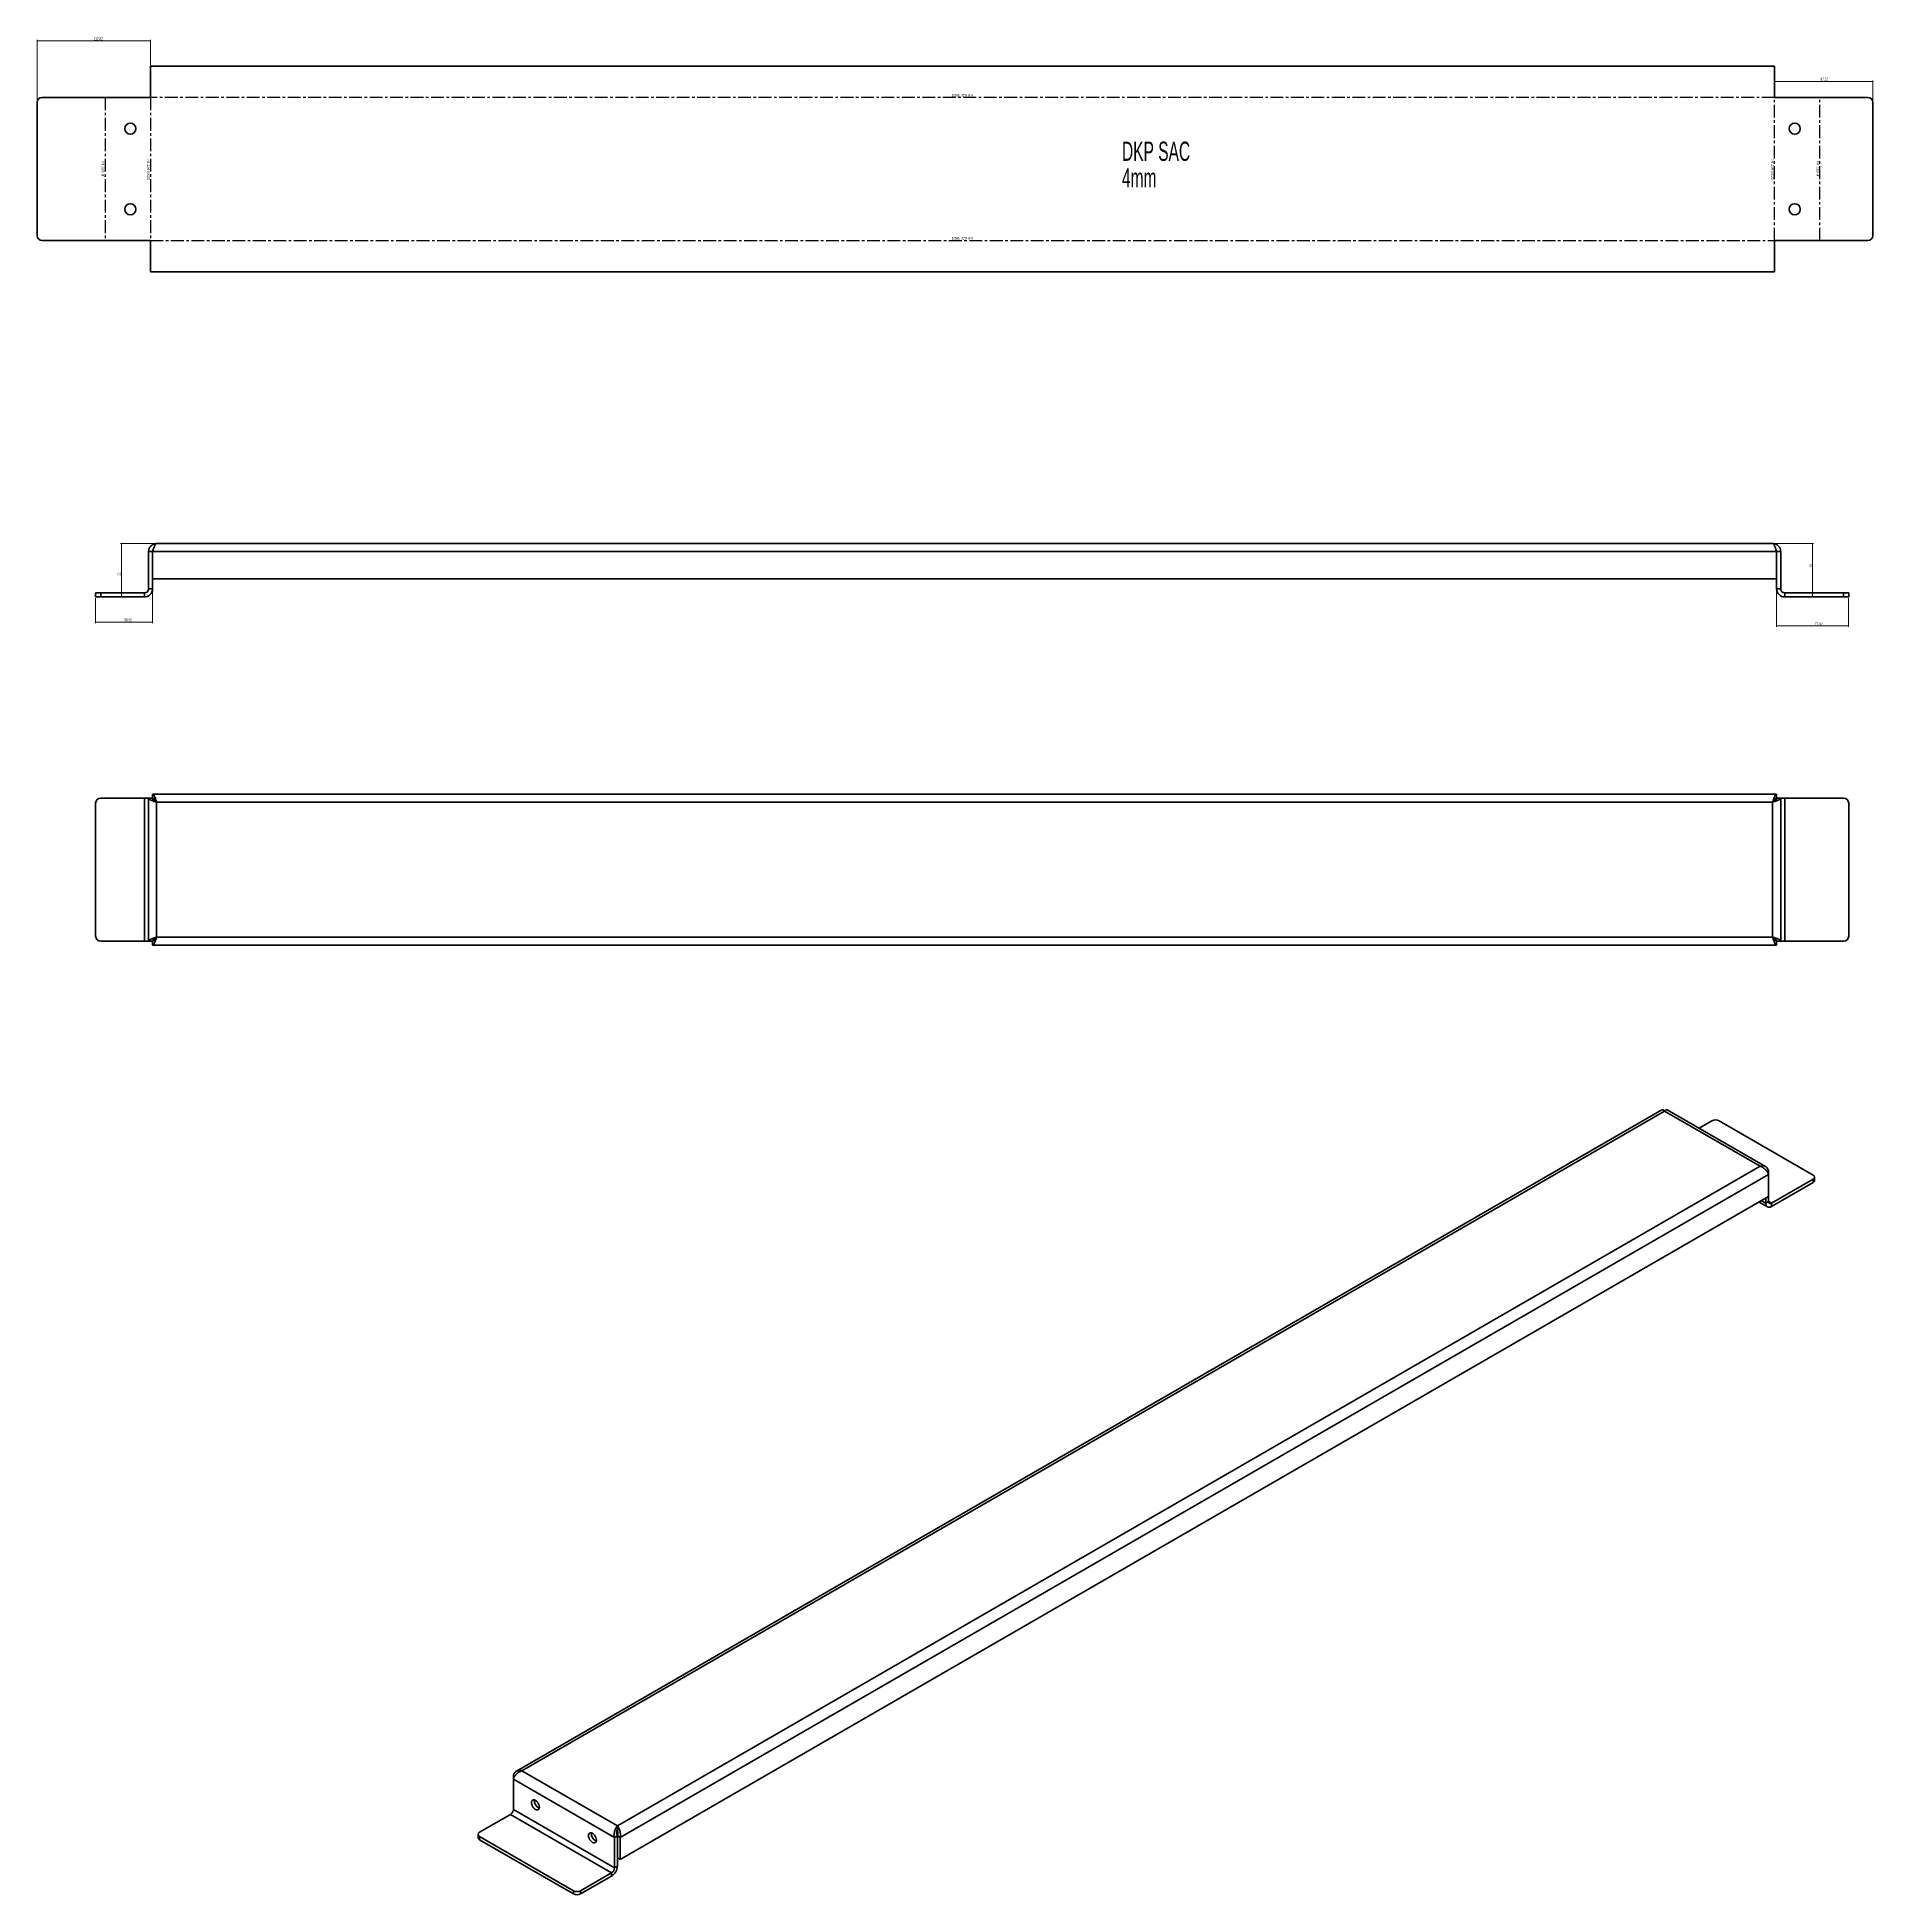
# Model space of a CAD drawing. Header units: millimetres. Extents: x -2091 to -268, y -1604 to 240.
import ezdxf

# ---------------------------------------------------------------- set-up
doc = ezdxf.new("R2010")
doc.units = ezdxf.units.MM
doc.linetypes.add('CENTERX2', pattern=[20.32, 12.7, -2.54, 2.54, -2.54])
doc.styles.add('SLDTEXTSTYLE0', font='TXT', dxfattribs={"width": 0.605})
doc.styles.add('SLDTEXTSTYLE1', font='TXT', dxfattribs={"width": 0.572187})
doc.styles.add('SLDTEXTSTYLE2', font='TXT', dxfattribs={"width": 0.5675})
doc.dimstyles.new('SLDDIMSTYLE0', dxfattribs={"dimtxt": 2.825151, "dimasz": 2, "dimexe": 0, "dimexo": 0.0625, "dimgap": 0.706288, "dimtad": 1, "dimrnd": 1e-09, "dimzin": 12, "dimdsep": 46, "dimtxsty": 'SLDTEXTSTYLE0', "dimsah": 1, "dimcen": 0.09, "dimadec": 0, "dimazin": 3, "dimtfac": 1, "dimtofl": 0, "dimtmove": 0, "dimatfit": 3, "dimfxl": 1, "dimfrac": 2, "dimtolj": 1, "dimtzin": 12, "dimarcsym": 0})

# ---------------------------------------------------------------- blocks, each defined once
blk = doc.blocks.new('_D')
at = {"color": 7, "linetype": 'Continuous', "lineweight": 0}
for p, q in [((-268.5, 195.8), (-366, 195.8)), ((-268.5, 176), (-268.5, 196.8))]:
    blk.add_line(p, q, dxfattribs=at)
at = {"color": 7, "linetype": 'Continuous', "lineweight": 18}
for points in [[(-366, 195.8), (-364, 195.5), (-364, 196.1)], [(-268.5, 195.8), (-270.5, 196.1), (-270.5, 195.5)]]:
    blk.add_solid(points, dxfattribs=at)
at = {"color": 7, "linetype": 'Continuous', "lineweight": 18, "insert": (-320.4, 199.6), "char_height": 2.91, "attachment_point": 1, "style": 'SLDTEXTSTYLE0'}
blk.add_mtext('97,52', dxfattribs=at)
blk = doc.blocks.new('_D_1')
at = {"color": 7, "linetype": 'Continuous', "lineweight": 0}
for p, q in [((-2090.5, 176), (-2090.5, 237)), ((-2090.5, 236), (-1978, 236)), ((-1978, 212), (-1978, 237))]:
    blk.add_line(p, q, dxfattribs=at)
at = {"color": 7, "linetype": 'Continuous', "lineweight": 18}
for points in [[(-2090.5, 236), (-2088.5, 235.7), (-2088.5, 236.3)], [(-1978, 236), (-1980, 236.3), (-1980, 235.7)]]:
    blk.add_solid(points, dxfattribs=at)
at = {"color": 7, "linetype": 'Continuous', "lineweight": 18, "insert": (-2034.4, 239.7), "char_height": 2.91, "attachment_point": 1, "style": 'SLDTEXTSTYLE0'}
blk.add_mtext('112,52', dxfattribs=at)
blk = doc.blocks.new('SW_NOTE_0')
at = {"color": 0, "linetype": 'Continuous', "lineweight": 0, "char_height": 19.05, "attachment_point": 1, "style": 'SLDTEXTSTYLE0'}
for s, insert in [('DKP SAC', (0, 24.6)), ('4mm', (0, -1.8))]:
    blk.add_mtext(s, dxfattribs=dict(at, insert=insert))
blk = doc.blocks.new('_D_2')
at = {"color": 7, "linetype": 'Continuous', "lineweight": 0}
for p, q in [((-367, -262.9), (-327.3, -262.9)), ((-328.3, -315.9), (-328.3, -262.9))]:
    blk.add_line(p, q, dxfattribs=at)
at = {"color": 7, "linetype": 'Continuous', "lineweight": 18}
for points in [[(-328.3, -262.9), (-328.6, -264.9), (-327.9, -264.9)], [(-328.3, -315.9), (-327.9, -313.9), (-328.6, -313.9)]]:
    blk.add_solid(points, dxfattribs=at)
at = {"color": 7, "linetype": 'Continuous', "lineweight": 18, "insert": (-332, -286.4), "char_height": 2.91, "attachment_point": 1, "rotation": 90, "style": 'SLDTEXTSTYLE0'}
blk.add_mtext('53', dxfattribs=at)
blk = doc.blocks.new('_D_3')
at = {"color": 7, "linetype": 'Continuous', "lineweight": 0}
for p, q in [((-1973, -262.9), (-2007.7, -262.9)), ((-2006.7, -315.9), (-2006.7, -262.9))]:
    blk.add_line(p, q, dxfattribs=at)
at = {"color": 7, "linetype": 'Continuous', "lineweight": 18}
for points in [[(-2006.7, -262.9), (-2007.1, -264.9), (-2006.4, -264.9)], [(-2006.7, -315.9), (-2006.4, -313.9), (-2007.1, -313.9)]]:
    blk.add_solid(points, dxfattribs=at)
at = {"color": 7, "linetype": 'Continuous', "lineweight": 18, "insert": (-2010.5, -294.7), "char_height": 2.91, "attachment_point": 1, "rotation": 90, "style": 'SLDTEXTSTYLE0'}
blk.add_mtext('53', dxfattribs=at)
blk = doc.blocks.new('_D_4')
at = {"color": 7, "linetype": 'Continuous', "lineweight": 0}
for p, q in [((-364, -308.9), (-364, -345.6)), ((-292.5, -316.9), (-292.5, -345.6)), ((-364, -344.6), (-292.5, -344.6))]:
    blk.add_line(p, q, dxfattribs=at)
at = {"color": 7, "linetype": 'Continuous', "lineweight": 18}
for points in [[(-364, -344.6), (-362, -345), (-362, -344.3)], [(-292.5, -344.6), (-294.5, -344.3), (-294.5, -345)]]:
    blk.add_solid(points, dxfattribs=at)
at = {"color": 7, "linetype": 'Continuous', "lineweight": 18, "insert": (-326, -340.9), "char_height": 2.91, "attachment_point": 1, "style": 'SLDTEXTSTYLE0'}
blk.add_mtext('71,50', dxfattribs=at)
blk = doc.blocks.new('_D_5')
at = {"color": 7, "linetype": 'Continuous', "lineweight": 0}
for p, q in [((-1976, -308.9), (-1976, -341.9)), ((-2032.5, -316.9), (-2032.5, -341.9)), ((-1976, -340.9), (-2032.5, -340.9))]:
    blk.add_line(p, q, dxfattribs=at)
at = {"color": 7, "linetype": 'Continuous', "lineweight": 18}
for points in [[(-2032.5, -340.9), (-2030.5, -341.2), (-2030.5, -340.5)], [(-1976, -340.9), (-1978, -340.5), (-1978, -341.2)]]:
    blk.add_solid(points, dxfattribs=at)
at = {"color": 7, "linetype": 'Continuous', "lineweight": 18, "insert": (-2003.8, -337.1), "char_height": 2.91, "attachment_point": 1, "style": 'SLDTEXTSTYLE0'}
blk.add_mtext('56,50', dxfattribs=at)

msp = doc.modelspace()

# ---------------------------------------------------------------- linework, layer by layer
at = {"color": 7, "linetype": 'Continuous', "lineweight": 35}
for p, q in [((-1977.984, 179.977), (-1977.984, 210.989)), ((-365.998, 210.989), (-1977.984, 210.989)), ((-365.998, 179.977), (-365.998, 210.989)), ((-2090.5, 42.991), (-2090.5, 174.977)), ((-2085.5, 179.977), (-1977.984, 179.977)), ((-365.998, 179.977), (-273.481, 179.977)), ((-268.481, 174.977), (-268.481, 42.991)), ((-1977.984, 37.991), (-2085.5, 37.991)), ((-1977.984, 37.991), (-1977.984, 6.98)), ((-273.481, 37.991), (-365.998, 37.991)), ((-365.998, 37.991), (-365.998, 6.98)), ((-1977.984, 6.98), (-365.998, 6.98)), ((-1979.952, -270.858), (-1975.952, -270.858)), ((-1979.952, -270.858), (-1979.952, -307.858)), ((-1975.952, -270.858), (-1975.952, -307.858)), ((-1975.945, -270.858), (-1975.945, -297.858)), ((-1975.945, -270.858), (-363.959, -270.858)), ((-1971.952, -262.858), (-367.952, -262.858)), ((-363.959, -270.858), (-363.959, -297.858)), ((-359.952, -270.858), (-363.952, -270.858)), ((-363.952, -270.858), (-363.952, -307.858)), ((-359.952, -270.858), (-359.952, -307.858)), ((-2032.452, -315.858), (-2032.452, -311.858)), ((-2032.452, -311.858), (-2027.452, -311.858)), ((-2027.452, -311.858), (-2027.452, -315.858)), ((-1983.952, -311.858), (-2027.452, -311.858)), ((-1983.952, -311.858), (-1983.952, -315.858)), ((-1979.952, -307.858), (-1975.952, -307.858)), ((-1975.945, -297.858), (-363.959, -297.858)), ((-359.952, -307.858), (-363.952, -307.858)), ((-355.952, -311.858), (-355.952, -315.858)), ((-297.452, -311.858), (-355.952, -311.858)), ((-297.452, -315.858), (-297.452, -311.858)), ((-297.452, -311.858), (-292.452, -311.858)), ((-292.452, -311.858), (-292.452, -315.858)), ((-2027.452, -315.858), (-2032.452, -315.858)), ((-1983.952, -315.858), (-2027.452, -315.858)), ((-297.452, -315.858), (-355.952, -315.858)), ((-292.452, -315.858), (-297.452, -315.858)), ((-2027.452, -515.475), (-1983.952, -515.475)), ((-1983.952, -515.475), (-1983.952, -657.46)), ((-1979.952, -515.475), (-1983.952, -515.475)), ((-1979.952, -515.475), (-1979.952, -657.46)), ((-1979.952, -515.475), (-1975.952, -515.475)), ((-363.959, -511.467), (-1975.945, -511.467)), ((-1975.945, -511.467), (-1975.945, -515.467)), ((-363.959, -511.467), (-363.959, -515.467)), ((-359.952, -515.475), (-363.952, -515.475)), ((-359.952, -657.46), (-359.952, -515.475)), ((-355.952, -515.475), (-359.952, -515.475)), ((-355.952, -657.46), (-355.952, -515.475)), ((-355.952, -515.475), (-297.452, -515.475)), ((-2032.452, -652.46), (-2032.452, -520.475)), ((-367.952, -519.467), (-1971.952, -519.467)), ((-1971.952, -519.467), (-1971.952, -653.467)), ((-367.952, -653.467), (-367.952, -519.467)), ((-292.452, -520.475), (-292.452, -652.46)), ((-1983.952, -657.46), (-2027.452, -657.46)), ((-1983.952, -657.46), (-1979.952, -657.46)), ((-1979.952, -657.46), (-1975.952, -657.46)), ((-1975.945, -661.467), (-1975.945, -657.467)), ((-1975.945, -661.467), (-363.959, -661.467)), ((-1971.952, -653.467), (-367.952, -653.467)), ((-363.959, -661.467), (-363.959, -657.467)), ((-359.952, -657.46), (-363.952, -657.46)), ((-359.952, -657.46), (-355.952, -657.46)), ((-297.452, -657.46), (-355.952, -657.46)), ((-477.765, -824.897), (-1614.788, -1481.286)), ((-475.178, -826.108), (-1609.377, -1480.867)), ((-380.426, -880.807), (-475.178, -826.108)), ((-375.014, -881.226), (-472.59, -824.897)), ((-441.005, -843.131), (-428.15, -835.71)), ((-421.079, -835.71), (-327.751, -889.587)), ((-1514.625, -1535.567), (-380.426, -880.807)), ((-1511.791, -1546.994), (-371.945, -888.975)), ((-371.945, -885.704), (-373.252, -886.458)), ((-371.945, -885.704), (-371.945, -888.975)), ((-371.945, -888.975), (-371.945, -911.022)), ((-327.751, -893.669), (-369.117, -917.549)), ((-327.751, -896.935), (-369.117, -920.815)), ((-327.751, -896.935), (-327.751, -893.669)), ((-326.287, -894.894), (-326.287, -891.628)), ((-1511.791, -1569.041), (-371.945, -911.022)), ((-381.356, -916.455), (-373.117, -921.211)), ((-379.013, -915.102), (-374.774, -917.549)), ((-374.774, -912.655), (-374.774, -917.549)), ((-371.945, -915.916), (-374.774, -917.549)), ((-371.945, -911.022), (-371.945, -915.916)), ((-369.117, -917.549), (-371.945, -915.916)), ((-369.117, -917.549), (-369.117, -920.815)), ((-1617.857, -1485.764), (-1616.556, -1486.515)), ((-1617.857, -1485.764), (-1617.857, -1489.035)), ((-1617.857, -1489.035), (-1517.458, -1546.994)), ((-1617.857, -1489.035), (-1617.857, -1519.247)), ((-1609.377, -1480.867), (-1514.625, -1535.567)), ((-1651.445, -1541.903), (-1620.686, -1524.146)), ((-1620.686, -1524.146), (-1520.287, -1582.105)), ((-1517.458, -1577.206), (-1617.857, -1519.247)), ((-1652.91, -1543.944), (-1652.91, -1547.21)), ((-1558.117, -1599.862), (-1651.445, -1545.985)), ((-1651.445, -1545.985), (-1651.445, -1549.251)), ((-1517.458, -1546.994), (-1514.63, -1545.362)), ((-1517.458, -1546.994), (-1517.458, -1577.206)), ((-1514.63, -1545.362), (-1514.63, -1575.574)), ((-1514.625, -1538.833), (-1514.625, -1535.567)), ((-1511.791, -1546.994), (-1514.62, -1545.362)), ((-1514.62, -1545.362), (-1514.62, -1567.408)), ((-1511.791, -1546.994), (-1511.791, -1569.041)), ((-1558.117, -1603.129), (-1651.445, -1549.251)), ((-1520.287, -1582.105), (-1551.046, -1599.862)), ((-1520.287, -1585.372), (-1551.046, -1603.129)), ((-1520.287, -1582.105), (-1520.287, -1585.372)), ((-1517.458, -1577.206), (-1514.63, -1575.574)), ((-1511.791, -1569.041), (-1514.62, -1567.408)), ((-1558.117, -1603.129), (-1558.117, -1599.862)), ((-1551.046, -1599.862), (-1551.046, -1603.129))]:
    msp.add_line(p, q, dxfattribs=at)
at = {"color": 7, "linetype": 'CENTERX2'}
for p, q in [((-2022.998, 179.977), (-2022.998, 37.991)), ((-1977.993, 179.977), (-1977.993, 37.991)), ((-365.998, 179.987), (-1977.984, 179.987)), ((-365.988, 37.991), (-365.988, 179.977)), ((-320.984, 37.991), (-320.984, 179.977)), ((-1977.984, 37.982), (-365.998, 37.982))]:
    msp.add_line(p, q, dxfattribs=at)
at = {"color": 7, "linetype": 'Continuous', "lineweight": 35, "flags": 128}
for points in [[(-1592.053, -1516.996), (-1592.186, -1515.758), (-1592.574, -1514.45), (-1593.192, -1513.163), (-1593.998, -1511.985), (-1594.936, -1510.995), (-1595.942, -1510.26), (-1596.949, -1509.832), (-1597.887, -1509.74), (-1598.692, -1509.988), (-1599.31, -1510.562), (-1599.699, -1511.42), (-1599.831, -1512.506), (-1599.699, -1513.745), (-1599.31, -1515.053), (-1598.692, -1516.339), (-1597.887, -1517.518), (-1596.949, -1518.508), (-1595.942, -1519.242), (-1594.936, -1519.67), (-1593.998, -1519.763), (-1593.192, -1519.515), (-1592.574, -1518.941), (-1592.186, -1518.082), (-1592.053, -1516.996)], [(-1535.485, -1549.653), (-1535.617, -1548.414), (-1536.006, -1547.107), (-1536.624, -1545.82), (-1537.429, -1544.641), (-1538.367, -1543.651), (-1539.374, -1542.917), (-1540.38, -1542.489), (-1541.318, -1542.396), (-1542.124, -1542.645), (-1542.742, -1543.218), (-1543.13, -1544.077), (-1543.263, -1545.163), (-1543.13, -1546.401), (-1542.742, -1547.709), (-1542.124, -1548.996), (-1541.318, -1550.174), (-1540.38, -1551.165), (-1539.374, -1551.899), (-1538.367, -1552.327), (-1537.429, -1552.42), (-1536.624, -1552.171), (-1536.006, -1551.598), (-1535.617, -1550.739), (-1535.485, -1549.653)]]:
    msp.add_lwpolyline(points, dxfattribs=at)
at = {"color": 7, "linetype": 'Continuous', "lineweight": 35}
for centre in [(-1997.996, 148.984), (-345.986, 148.984), (-1997.996, 68.984), (-345.986, 68.984)]:
    msp.add_circle(centre, 5.5, dxfattribs=at)
for centre, radius, start, end in [((-2085.5, 174.977), 5, 90, 180), ((-273.481, 174.977), 5, 0, 90), ((-2085.5, 42.991), 5, 180, 270), ((-273.481, 42.991), 5, 270, 0), ((-1983.952, -307.858), 4, 270, 0), ((-1983.952, -307.858), 8, 270, 0), ((-355.952, -307.858), 8, 180, 270), ((-355.952, -307.858), 4, 180, 270), ((-2027.452, -520.475), 5, 90, 180), ((-297.452, -520.475), 5, 0, 90), ((-2027.452, -652.46), 5, 180, 270), ((-297.452, -652.46), 5, 270, 0), ((-424.615, -842.534), 7.685, 62.609672, 117.390328), ((-328.526, -891.628), 2.183, 290.783421, 69.216579), ((-328.789, -894.645), 2.515, 294.374658, 354.305201), ((-371.325, -918.108), 3.494, 170.785963, 309.203285), ((-370.221, -916.196), 1.747, 170.785963, 309.203285), ((-1589.196, -1510.857), 7.756, 172.540691, 247.453932), ((-1623.998, -1518.968), 6.147, 302.605478, 357.394522), ((-1650.407, -1546.961), 2.515, 185.694799, 245.625342), ((-1650.67, -1543.944), 2.183, 110.783421, 249.216579), ((-1532.627, -1543.513), 7.756, 172.540691, 247.453933), ((-1526.912, -1575.015), 12.294, 302.605478, 357.394522), ((-1523.599, -1576.927), 6.147, 302.605478, 357.394522), ((-1554.581, -1593.039), 7.685, 242.609672, 297.390328), ((-1554.581, -1596.305), 7.685, 242.609672, 297.390328)]:
    msp.add_arc(centre, radius, start, end, dxfattribs=at)
for points, knots in [([(-1971.952, -262.858), (-1972.48, -262.858), (-1973, -262.91), (-1973.767, -263.062), (-1974.02, -263.125), (-1974.521, -263.277), (-1974.771, -263.366), (-1975.499, -263.668), (-1975.958, -263.914), (-1976.609, -264.348), (-1976.82, -264.503), (-1977.227, -264.837), (-1977.423, -265.015), (-1977.978, -265.569), (-1978.308, -265.972), (-1978.89, -266.841), (-1979.141, -267.31), (-1979.541, -268.274), (-1979.693, -268.772), (-1979.848, -269.544), (-1979.887, -269.806), (-1979.939, -270.331), (-1979.952, -270.594), (-1979.952, -270.858)], [0, 0, 0, 0, 0.125, 0.125, 0.1875, 0.1875, 0.25, 0.25, 0.375, 0.375, 0.4375, 0.4375, 0.5, 0.5, 0.625, 0.625, 0.75, 0.75, 0.875, 0.875, 0.9375, 0.9375, 1, 1, 1, 1]), ([(-1975.252, -268.738), (-1975.431, -268.994), (-1975.872, -269.623), (-1975.922, -270.398), (-1975.952, -270.858)], [0, 0, 0, 0, 0.40596554, 1, 1, 1, 1]), ([(-1975.945, -270.858), (-1975.777, -270.33), (-1975.612, -269.81), (-1975.364, -269.044), (-1975.281, -268.791), (-1975.115, -268.289), (-1975.031, -268.039), (-1974.78, -267.311), (-1974.615, -266.852), (-1974.367, -266.201), (-1974.284, -265.991), (-1974.116, -265.583), (-1974.033, -265.388), (-1973.783, -264.833), (-1973.618, -264.502), (-1973.286, -263.92), (-1973.118, -263.669), (-1972.786, -263.269), (-1972.622, -263.117), (-1972.371, -262.962), (-1972.287, -262.923), (-1972.12, -262.871), (-1972.036, -262.858), (-1971.952, -262.858)], [0, 0, 0, 0, 0.125, 0.125, 0.1875, 0.1875, 0.25, 0.25, 0.375, 0.375, 0.4375, 0.4375, 0.5, 0.5, 0.625, 0.625, 0.75, 0.75, 0.875, 0.875, 0.9375, 0.9375, 1, 1, 1, 1]), ([(-367.952, -262.858), (-367.784, -262.858), (-367.619, -262.91), (-367.371, -263.062), (-367.288, -263.125), (-367.122, -263.277), (-367.038, -263.366), (-366.787, -263.668), (-366.622, -263.914), (-366.374, -264.348), (-366.291, -264.503), (-366.123, -264.837), (-366.04, -265.015), (-365.79, -265.569), (-365.626, -265.972), (-365.293, -266.841), (-365.125, -267.31), (-364.793, -268.274), (-364.629, -268.772), (-364.378, -269.544), (-364.294, -269.806), (-364.127, -270.331), (-364.043, -270.594), (-363.959, -270.858)], [0, 0, 0, 0, 0.125, 0.125, 0.1875, 0.1875, 0.25, 0.25, 0.375, 0.375, 0.4375, 0.4375, 0.5, 0.5, 0.625, 0.625, 0.75, 0.75, 0.875, 0.875, 0.9375, 0.9375, 1, 1, 1, 1]), ([(-359.952, -270.858), (-359.952, -270.33), (-360.004, -269.81), (-360.156, -269.044), (-360.22, -268.791), (-360.371, -268.289), (-360.461, -268.039), (-360.762, -267.311), (-361.008, -266.852), (-361.442, -266.201), (-361.598, -265.991), (-361.932, -265.583), (-362.109, -265.388), (-362.664, -264.833), (-363.066, -264.502), (-363.935, -263.92), (-364.404, -263.669), (-365.368, -263.269), (-365.866, -263.117), (-366.639, -262.962), (-366.901, -262.923), (-367.425, -262.871), (-367.688, -262.858), (-367.952, -262.858)], [0, 0, 0, 0, 0.125, 0.125, 0.1875, 0.1875, 0.25, 0.25, 0.375, 0.375, 0.4375, 0.4375, 0.5, 0.5, 0.625, 0.625, 0.75, 0.75, 0.875, 0.875, 0.9375, 0.9375, 1, 1, 1, 1]), ([(-363.952, -270.858), (-363.969, -270.574), (-364.002, -269.998), (-364.293, -269.208), (-364.545, -268.698), (-364.723, -268.499), (-364.726, -268.496)], [0, 0, 0, 0, 0.33565209, 0.68264062, 0.99488218, 1, 1, 1, 1]), ([(-1979.952, -515.475), (-1979.952, -515.642), (-1979.9, -515.808), (-1979.748, -516.056), (-1979.685, -516.139), (-1979.533, -516.305), (-1979.444, -516.389), (-1979.142, -516.64), (-1978.897, -516.804), (-1978.462, -517.053), (-1978.307, -517.136), (-1977.973, -517.303), (-1977.796, -517.387), (-1977.241, -517.637), (-1976.838, -517.801), (-1975.969, -518.134), (-1975.5, -518.302), (-1974.537, -518.633), (-1974.038, -518.798), (-1973.266, -519.048), (-1973.004, -519.132), (-1972.48, -519.3), (-1972.216, -519.384), (-1971.952, -519.467)], [0, 0, 0, 0, 0.125, 0.125, 0.1875, 0.1875, 0.25, 0.25, 0.375, 0.375, 0.4375, 0.4375, 0.5, 0.5, 0.625, 0.625, 0.75, 0.75, 0.875, 0.875, 0.9375, 0.9375, 1, 1, 1, 1]), ([(-1975.952, -515.475), (-1975.952, -515.81), (-1975.85, -516.136), (-1975.549, -516.637), (-1975.424, -516.805), (-1975.135, -517.136), (-1974.969, -517.301), (-1974.598, -517.635), (-1974.393, -517.803), (-1973.96, -518.134), (-1973.73, -518.299), (-1973.245, -518.633), (-1972.991, -518.801), (-1972.478, -519.134), (-1972.217, -519.3), (-1971.952, -519.467)], [0, 0, 0, 0, 0.25, 0.25, 0.375, 0.375, 0.5, 0.5, 0.625, 0.625, 0.75, 0.75, 0.875, 0.875, 1, 1, 1, 1]), ([(-1971.952, -519.467), (-1972.12, -518.939), (-1972.285, -518.419), (-1972.534, -517.653), (-1972.616, -517.4), (-1972.783, -516.899), (-1972.867, -516.649), (-1973.117, -515.921), (-1973.282, -515.461), (-1973.531, -514.811), (-1973.614, -514.6), (-1973.781, -514.193), (-1973.865, -513.997), (-1974.114, -513.442), (-1974.279, -513.111), (-1974.611, -512.529), (-1974.78, -512.278), (-1975.111, -511.878), (-1975.276, -511.726), (-1975.526, -511.572), (-1975.61, -511.533), (-1975.778, -511.481), (-1975.861, -511.467), (-1975.945, -511.467)], [0, 0, 0, 0, 0.125, 0.125, 0.1875, 0.1875, 0.25, 0.25, 0.375, 0.375, 0.4375, 0.4375, 0.5, 0.5, 0.625, 0.625, 0.75, 0.75, 0.875, 0.875, 0.9375, 0.9375, 1, 1, 1, 1]), ([(-1971.952, -519.467), (-1972.288, -518.939), (-1972.614, -518.426), (-1973.115, -517.698), (-1973.283, -517.464), (-1973.614, -517.03), (-1973.779, -516.828), (-1974.113, -516.456), (-1974.281, -516.288), (-1974.612, -515.998), (-1974.777, -515.874), (-1975.111, -515.673), (-1975.279, -515.596), (-1975.611, -515.493), (-1975.777, -515.467), (-1975.945, -515.467)], [0, 0, 0, 0, 0.25, 0.25, 0.375, 0.375, 0.5, 0.5, 0.625, 0.625, 0.75, 0.75, 0.875, 0.875, 1, 1, 1, 1]), ([(-363.959, -511.467), (-364.127, -511.467), (-364.292, -511.519), (-364.541, -511.672), (-364.623, -511.735), (-364.79, -511.887), (-364.874, -511.976), (-365.124, -512.277), (-365.289, -512.523), (-365.538, -512.957), (-365.621, -513.113), (-365.788, -513.447), (-365.872, -513.624), (-366.121, -514.179), (-366.286, -514.581), (-366.618, -515.45), (-366.787, -515.92), (-367.118, -516.883), (-367.283, -517.382), (-367.533, -518.154), (-367.617, -518.416), (-367.785, -518.94), (-367.868, -519.203), (-367.952, -519.467)], [0, 0, 0, 0, 0.125, 0.125, 0.1875, 0.1875, 0.25, 0.25, 0.375, 0.375, 0.4375, 0.4375, 0.5, 0.5, 0.625, 0.625, 0.75, 0.75, 0.875, 0.875, 0.9375, 0.9375, 1, 1, 1, 1]), ([(-363.959, -515.467), (-364.295, -515.467), (-364.621, -515.57), (-365.122, -515.871), (-365.29, -515.996), (-365.621, -516.285), (-365.786, -516.45), (-366.12, -516.821), (-366.288, -517.026), (-366.619, -517.46), (-366.784, -517.69), (-367.118, -518.175), (-367.286, -518.429), (-367.618, -518.942), (-367.784, -519.203), (-367.952, -519.467)], [0, 0, 0, 0, 0.25, 0.25, 0.375, 0.375, 0.5, 0.5, 0.625, 0.625, 0.75, 0.75, 0.875, 0.875, 1, 1, 1, 1]), ([(-367.952, -519.467), (-367.424, -519.3), (-366.904, -519.134), (-366.138, -518.886), (-365.885, -518.803), (-365.383, -518.637), (-365.134, -518.553), (-364.406, -518.302), (-363.946, -518.138), (-363.295, -517.889), (-363.085, -517.806), (-362.678, -517.639), (-362.482, -517.555), (-361.927, -517.305), (-361.596, -517.141), (-361.014, -516.808), (-360.763, -516.64), (-360.363, -516.309), (-360.211, -516.144), (-360.056, -515.894), (-360.017, -515.81), (-359.965, -515.642), (-359.952, -515.558), (-359.952, -515.475)], [0, 0, 0, 0, 0.125, 0.125, 0.1875, 0.1875, 0.25, 0.25, 0.375, 0.375, 0.4375, 0.4375, 0.5, 0.5, 0.625, 0.625, 0.75, 0.75, 0.875, 0.875, 0.9375, 0.9375, 1, 1, 1, 1]), ([(-367.952, -519.467), (-367.424, -519.132), (-366.911, -518.806), (-366.182, -518.305), (-365.949, -518.137), (-365.515, -517.806), (-365.313, -517.641), (-364.941, -517.307), (-364.773, -517.139), (-364.483, -516.808), (-364.359, -516.643), (-364.158, -516.309), (-364.081, -516.141), (-363.978, -515.808), (-363.952, -515.642), (-363.952, -515.475)], [0, 0, 0, 0, 0.25, 0.25, 0.375, 0.375, 0.5, 0.5, 0.625, 0.625, 0.75, 0.75, 0.875, 0.875, 1, 1, 1, 1]), ([(-1971.952, -653.467), (-1972.48, -653.635), (-1973, -653.8), (-1973.767, -654.049), (-1974.02, -654.132), (-1974.521, -654.298), (-1974.771, -654.382), (-1975.499, -654.632), (-1975.958, -654.797), (-1976.609, -655.046), (-1976.82, -655.129), (-1977.227, -655.296), (-1977.423, -655.38), (-1977.978, -655.629), (-1978.308, -655.794), (-1978.89, -656.126), (-1979.141, -656.295), (-1979.541, -656.626), (-1979.693, -656.791), (-1979.848, -657.041), (-1979.887, -657.125), (-1979.939, -657.293), (-1979.952, -657.376), (-1979.952, -657.46)], [0, 0, 0, 0, 0.125, 0.125, 0.1875, 0.1875, 0.25, 0.25, 0.375, 0.375, 0.4375, 0.4375, 0.5, 0.5, 0.625, 0.625, 0.75, 0.75, 0.875, 0.875, 0.9375, 0.9375, 1, 1, 1, 1]), ([(-1971.952, -653.467), (-1972.481, -653.803), (-1972.994, -654.129), (-1973.722, -654.63), (-1973.956, -654.798), (-1974.389, -655.129), (-1974.592, -655.294), (-1974.964, -655.628), (-1975.132, -655.796), (-1975.422, -656.127), (-1975.545, -656.292), (-1975.747, -656.626), (-1975.824, -656.794), (-1975.926, -657.126), (-1975.952, -657.292), (-1975.952, -657.46)], [0, 0, 0, 0, 0.25, 0.25, 0.375, 0.375, 0.5, 0.5, 0.625, 0.625, 0.75, 0.75, 0.875, 0.875, 1, 1, 1, 1]), ([(-1975.945, -661.467), (-1975.777, -661.467), (-1975.612, -661.416), (-1975.364, -661.263), (-1975.281, -661.2), (-1975.115, -661.048), (-1975.031, -660.959), (-1974.78, -660.658), (-1974.615, -660.412), (-1974.367, -659.978), (-1974.284, -659.822), (-1974.116, -659.488), (-1974.033, -659.311), (-1973.783, -658.756), (-1973.618, -658.354), (-1973.286, -657.485), (-1973.118, -657.015), (-1972.786, -656.052), (-1972.622, -655.553), (-1972.371, -654.781), (-1972.287, -654.519), (-1972.12, -653.995), (-1972.036, -653.732), (-1971.952, -653.467)], [0, 0, 0, 0, 0.125, 0.125, 0.1875, 0.1875, 0.25, 0.25, 0.375, 0.375, 0.4375, 0.4375, 0.5, 0.5, 0.625, 0.625, 0.75, 0.75, 0.875, 0.875, 0.9375, 0.9375, 1, 1, 1, 1]), ([(-1975.945, -657.467), (-1975.609, -657.467), (-1975.283, -657.365), (-1974.782, -657.064), (-1974.615, -656.939), (-1974.284, -656.65), (-1974.118, -656.485), (-1973.785, -656.113), (-1973.617, -655.908), (-1973.285, -655.475), (-1973.12, -655.245), (-1972.787, -654.76), (-1972.619, -654.506), (-1972.286, -653.993), (-1972.12, -653.732), (-1971.952, -653.467)], [0, 0, 0, 0, 0.25, 0.25, 0.375, 0.375, 0.5, 0.5, 0.625, 0.625, 0.75, 0.75, 0.875, 0.875, 1, 1, 1, 1]), ([(-359.952, -657.46), (-359.952, -657.293), (-360.004, -657.127), (-360.156, -656.879), (-360.22, -656.796), (-360.371, -656.63), (-360.461, -656.546), (-360.762, -656.295), (-361.008, -656.13), (-361.442, -655.882), (-361.598, -655.799), (-361.932, -655.632), (-362.109, -655.548), (-362.664, -655.298), (-363.066, -655.134), (-363.935, -654.801), (-364.404, -654.633), (-365.368, -654.302), (-365.866, -654.137), (-366.639, -653.887), (-366.901, -653.802), (-367.425, -653.635), (-367.688, -653.551), (-367.952, -653.467)], [0, 0, 0, 0, 0.125, 0.125, 0.1875, 0.1875, 0.25, 0.25, 0.375, 0.375, 0.4375, 0.4375, 0.5, 0.5, 0.625, 0.625, 0.75, 0.75, 0.875, 0.875, 0.9375, 0.9375, 1, 1, 1, 1]), ([(-367.952, -653.467), (-367.784, -653.996), (-367.619, -654.515), (-367.371, -655.282), (-367.288, -655.535), (-367.122, -656.036), (-367.038, -656.286), (-366.787, -657.014), (-366.622, -657.474), (-366.374, -658.124), (-366.291, -658.335), (-366.123, -658.742), (-366.04, -658.938), (-365.79, -659.493), (-365.626, -659.824), (-365.293, -660.405), (-365.125, -660.657), (-364.793, -661.056), (-364.629, -661.209), (-364.378, -661.363), (-364.294, -661.402), (-364.127, -661.454), (-364.043, -661.467), (-363.959, -661.467)], [0, 0, 0, 0, 0.125, 0.125, 0.1875, 0.1875, 0.25, 0.25, 0.375, 0.375, 0.4375, 0.4375, 0.5, 0.5, 0.625, 0.625, 0.75, 0.75, 0.875, 0.875, 0.9375, 0.9375, 1, 1, 1, 1]), ([(-367.952, -653.467), (-367.616, -653.996), (-367.291, -654.509), (-366.79, -655.237), (-366.622, -655.471), (-366.291, -655.905), (-366.126, -656.107), (-365.792, -656.479), (-365.624, -656.647), (-365.292, -656.937), (-365.127, -657.06), (-364.794, -657.262), (-364.626, -657.339), (-364.293, -657.441), (-364.127, -657.467), (-363.959, -657.467)], [0, 0, 0, 0, 0.25, 0.25, 0.375, 0.375, 0.5, 0.5, 0.625, 0.625, 0.75, 0.75, 0.875, 0.875, 1, 1, 1, 1]), ([(-363.952, -657.46), (-363.952, -657.125), (-364.055, -656.799), (-364.356, -656.298), (-364.48, -656.13), (-364.77, -655.799), (-364.935, -655.634), (-365.306, -655.3), (-365.511, -655.132), (-365.945, -654.801), (-366.175, -654.636), (-366.66, -654.302), (-366.914, -654.134), (-367.427, -653.801), (-367.688, -653.635), (-367.952, -653.467)], [0, 0, 0, 0, 0.25, 0.25, 0.375, 0.375, 0.5, 0.5, 0.625, 0.625, 0.75, 0.75, 0.875, 0.875, 1, 1, 1, 1]), ([(-477.727, -824.973), (-477.51, -824.877), (-477.016, -824.66), (-476.025, -825.233), (-475.376, -825.904), (-475.178, -826.108)], [0, 0, 0, 0, 0.352459313, 0.802819746, 1, 1, 1, 1]), ([(-475.178, -826.108), (-474.954, -825.877), (-474.498, -825.409), (-473.847, -824.979), (-473.26, -824.772), (-472.835, -824.756), (-472.658, -824.884), (-472.605, -824.923)], [0, 0, 0, 0, 0.22219527, 0.45083137, 0.67306529, 0.90174351, 1, 1, 1, 1]), ([(-371.945, -885.704), (-372.064, -885.204), (-372.217, -884.733), (-372.501, -884.069), (-372.604, -883.854), (-372.829, -883.438), (-372.952, -883.237), (-373.342, -882.663), (-373.632, -882.321), (-374.115, -881.865), (-374.284, -881.723), (-374.638, -881.459), (-374.823, -881.337), (-375.391, -881.008), (-375.792, -880.835), (-376.642, -880.579), (-377.093, -880.497), (-378.008, -880.428), (-378.477, -880.44), (-379.2, -880.527), (-379.445, -880.568), (-379.934, -880.671), (-380.18, -880.734), (-380.426, -880.807)], [0, 0, 0, 0, 0.125, 0.125, 0.1875, 0.1875, 0.25, 0.25, 0.375, 0.375, 0.4375, 0.4375, 0.5, 0.5, 0.625, 0.625, 0.75, 0.75, 0.875, 0.875, 0.9375, 0.9375, 1, 1, 1, 1]), ([(-380.426, -880.807), (-379.933, -880.954), (-379.449, -881.141), (-378.732, -881.477), (-378.494, -881.598), (-378.022, -881.859), (-377.786, -882), (-377.094, -882.441), (-376.652, -882.762), (-376.017, -883.28), (-375.809, -883.46), (-375.403, -883.83), (-375.205, -884.021), (-374.636, -884.598), (-374.286, -884.995), (-373.64, -885.806), (-373.343, -886.223), (-372.826, -887.038), (-372.602, -887.44), (-372.315, -888.031), (-372.228, -888.227), (-372.073, -888.608), (-372.005, -888.794), (-371.945, -888.975)], [0, 0, 0, 0, 0.125, 0.125, 0.1875, 0.1875, 0.25, 0.25, 0.375, 0.375, 0.4375, 0.4375, 0.5, 0.5, 0.625, 0.625, 0.75, 0.75, 0.875, 0.875, 0.9375, 0.9375, 1, 1, 1, 1]), ([(-1609.377, -1480.867), (-1609.869, -1480.72), (-1610.354, -1480.618), (-1611.071, -1480.531), (-1611.309, -1480.513), (-1611.781, -1480.5), (-1612.017, -1480.505), (-1612.709, -1480.556), (-1613.15, -1480.637), (-1613.786, -1480.827), (-1613.994, -1480.902), (-1614.4, -1481.077), (-1614.598, -1481.176), (-1615.166, -1481.504), (-1615.517, -1481.765), (-1616.163, -1482.373), (-1616.46, -1482.722), (-1616.977, -1483.481), (-1617.201, -1483.893), (-1617.487, -1484.563), (-1617.575, -1484.795), (-1617.73, -1485.27), (-1617.798, -1485.514), (-1617.857, -1485.764)], [0, 0, 0, 0, 0.125, 0.125, 0.1875, 0.1875, 0.25, 0.25, 0.375, 0.375, 0.4375, 0.4375, 0.5, 0.5, 0.625, 0.625, 0.75, 0.75, 0.875, 0.875, 0.9375, 0.9375, 1, 1, 1, 1]), ([(-1617.857, -1489.035), (-1617.739, -1488.672), (-1617.585, -1488.294), (-1617.302, -1487.708), (-1617.199, -1487.509), (-1616.974, -1487.106), (-1616.851, -1486.9), (-1616.461, -1486.284), (-1616.171, -1485.876), (-1615.688, -1485.269), (-1615.519, -1485.067), (-1615.165, -1484.667), (-1614.98, -1484.469), (-1614.411, -1483.891), (-1614.01, -1483.524), (-1613.161, -1482.83), (-1612.71, -1482.502), (-1611.794, -1481.917), (-1611.325, -1481.657), (-1610.602, -1481.318), (-1610.358, -1481.213), (-1609.869, -1481.025), (-1609.623, -1480.941), (-1609.377, -1480.867)], [0, 0, 0, 0, 0.125, 0.125, 0.1875, 0.1875, 0.25, 0.25, 0.375, 0.375, 0.4375, 0.4375, 0.5, 0.5, 0.625, 0.625, 0.75, 0.75, 0.875, 0.875, 0.9375, 0.9375, 1, 1, 1, 1]), ([(-1514.625, -1535.567), (-1514.88, -1535.851), (-1515.13, -1536.173), (-1515.497, -1536.711), (-1515.617, -1536.9), (-1515.854, -1537.297), (-1515.971, -1537.506), (-1516.309, -1538.151), (-1516.517, -1538.607), (-1516.802, -1539.328), (-1516.892, -1539.575), (-1517.061, -1540.082), (-1517.141, -1540.341), (-1517.357, -1541.123), (-1517.474, -1541.654), (-1517.651, -1542.736), (-1517.709, -1543.291), (-1517.758, -1544.376), (-1517.749, -1544.912), (-1517.681, -1545.708), (-1517.649, -1545.972), (-1517.568, -1546.49), (-1517.518, -1546.745), (-1517.458, -1546.994)], [0, 0, 0, 0, 0.125, 0.125, 0.1875, 0.1875, 0.25, 0.25, 0.375, 0.375, 0.4375, 0.4375, 0.5, 0.5, 0.625, 0.625, 0.75, 0.75, 0.875, 0.875, 0.9375, 0.9375, 1, 1, 1, 1]), ([(-1514.625, -1538.833), (-1514.761, -1539.186), (-1514.893, -1539.611), (-1515.054, -1540.359), (-1515.101, -1540.625), (-1515.173, -1541.173), (-1515.2, -1541.458), (-1515.226, -1542.05), (-1515.227, -1542.354), (-1515.197, -1542.962), (-1515.168, -1543.267), (-1515.075, -1543.882), (-1515.01, -1544.189), (-1514.848, -1544.786), (-1514.749, -1545.077), (-1514.63, -1545.362)], [0, 0, 0, 0, 0.25, 0.25, 0.375, 0.375, 0.5, 0.5, 0.625, 0.625, 0.75, 0.75, 0.875, 0.875, 1, 1, 1, 1]), ([(-1511.791, -1546.994), (-1511.673, -1546.495), (-1511.593, -1545.982), (-1511.525, -1545.192), (-1511.511, -1544.926), (-1511.501, -1544.387), (-1511.504, -1544.112), (-1511.54, -1543.292), (-1511.598, -1542.749), (-1511.729, -1541.939), (-1511.78, -1541.67), (-1511.898, -1541.133), (-1511.964, -1540.867), (-1512.18, -1540.085), (-1512.348, -1539.584), (-1512.728, -1538.618), (-1512.94, -1538.153), (-1513.387, -1537.298), (-1513.623, -1536.903), (-1513.992, -1536.359), (-1514.118, -1536.186), (-1514.371, -1535.861), (-1514.497, -1535.709), (-1514.625, -1535.567)], [0, 0, 0, 0, 0.125, 0.125, 0.1875, 0.1875, 0.25, 0.25, 0.375, 0.375, 0.4375, 0.4375, 0.5, 0.5, 0.625, 0.625, 0.75, 0.75, 0.875, 0.875, 0.9375, 0.9375, 1, 1, 1, 1]), ([(-1514.62, -1545.362), (-1514.382, -1544.793), (-1514.224, -1544.2), (-1514.083, -1543.277), (-1514.053, -1542.967), (-1514.023, -1542.36), (-1514.023, -1542.06), (-1514.05, -1541.468), (-1514.076, -1541.179), (-1514.148, -1540.63), (-1514.194, -1540.367), (-1514.301, -1539.869), (-1514.362, -1539.634), (-1514.489, -1539.205), (-1514.557, -1539.009), (-1514.625, -1538.833)], [0, 0, 0, 0, 0.25, 0.25, 0.375, 0.375, 0.5, 0.5, 0.625, 0.625, 0.75, 0.75, 0.875, 0.875, 1, 1, 1, 1])]:
    msp.add_open_spline(points, degree=3, knots=knots, dxfattribs=at)

# ---------------------------------------------------------------- block references
at = {"color": 7, "linetype": 'Continuous', "lineweight": 0}
msp.add_blockref('SW_NOTE_0', (-1013.759, 111.457), dxfattribs=at)

# ---------------------------------------------------------------- texts
at = {"color": 7, "linetype": 'Continuous', "lineweight": 0, "char_height": 2.64583, "attachment_point": 2, "style": 'SLDTEXTSTYLE1'}
for insert in [(-1172.323, 183.409), (-1172.323, 41.405)]:
    msp.add_mtext("DOWN  90°0'  R 4", dxfattribs=dict(at, insert=insert))
at = {"color": 7, "linetype": 'Continuous', "lineweight": 0, "char_height": 2.64583, "attachment_point": 2, "rotation": 90}
for s, insert, style in [("UP  90°0'  R 4", (-2026.421, 108.605), 'SLDTEXTSTYLE2'), ("DOWN  90°0'  R 4", (-1981.416, 108.652), 'SLDTEXTSTYLE1'), ("DOWN  90°0'  R 4", (-369.411, 108.652), 'SLDTEXTSTYLE1'), ("UP  90°0'  R 4", (-324.406, 108.605), 'SLDTEXTSTYLE2')]:
    msp.add_mtext(s, dxfattribs=dict(at, insert=insert, style=style))

# ---------------------------------------------------------------- dimensions: what is measured, and where the dimension line sits
at = {"color": 7, "linetype": 'Continuous', "lineweight": 18}
for base, p1, p2, picture, middle in [((-1977.984, 235.989), (-2090.5, 174.977), (-1977.984, 210.989), '_D_1', (-2029.561, 235.989)), ((-365.998, 195.802), (-268.481, 174.977), (-365.998, 210.989), '_D', (-316.43, 195.802)), ((-2032.452, -340.858), (-1975.952, -307.858), (-2032.452, -315.858), '_D_5', (-1999.809, -340.858)), ((-292.452, -344.638), (-363.952, -307.858), (-292.452, -315.858), '_D_4', (-322.026, -344.638))]:
    dim = msp.add_linear_dim(base=base, p1=p1, p2=p2, dimstyle='SLDDIMSTYLE0', dxfattribs=at)
    dim.commit()
    dim.dimension.update_dxf_attribs({"geometry": picture, "text_midpoint": middle, "dimtype": 160})
for base, p1, p2, picture, middle in [((-2006.747, -262.858), (-1983.952, -315.858), (-1971.952, -262.858), '_D_3', (-2006.747, -292.918)), ((-328.264, -262.858), (-355.952, -315.858), (-367.952, -262.858), '_D_2', (-328.264, -284.594))]:
    dim = msp.add_linear_dim(base=base, p1=p1, p2=p2, angle=90, dimstyle='SLDDIMSTYLE0', dxfattribs=at)
    dim.commit()
    dim.dimension.update_dxf_attribs({"geometry": picture, "text_midpoint": middle, "dimtype": 160})

doc.saveas('drawing.dxf')
